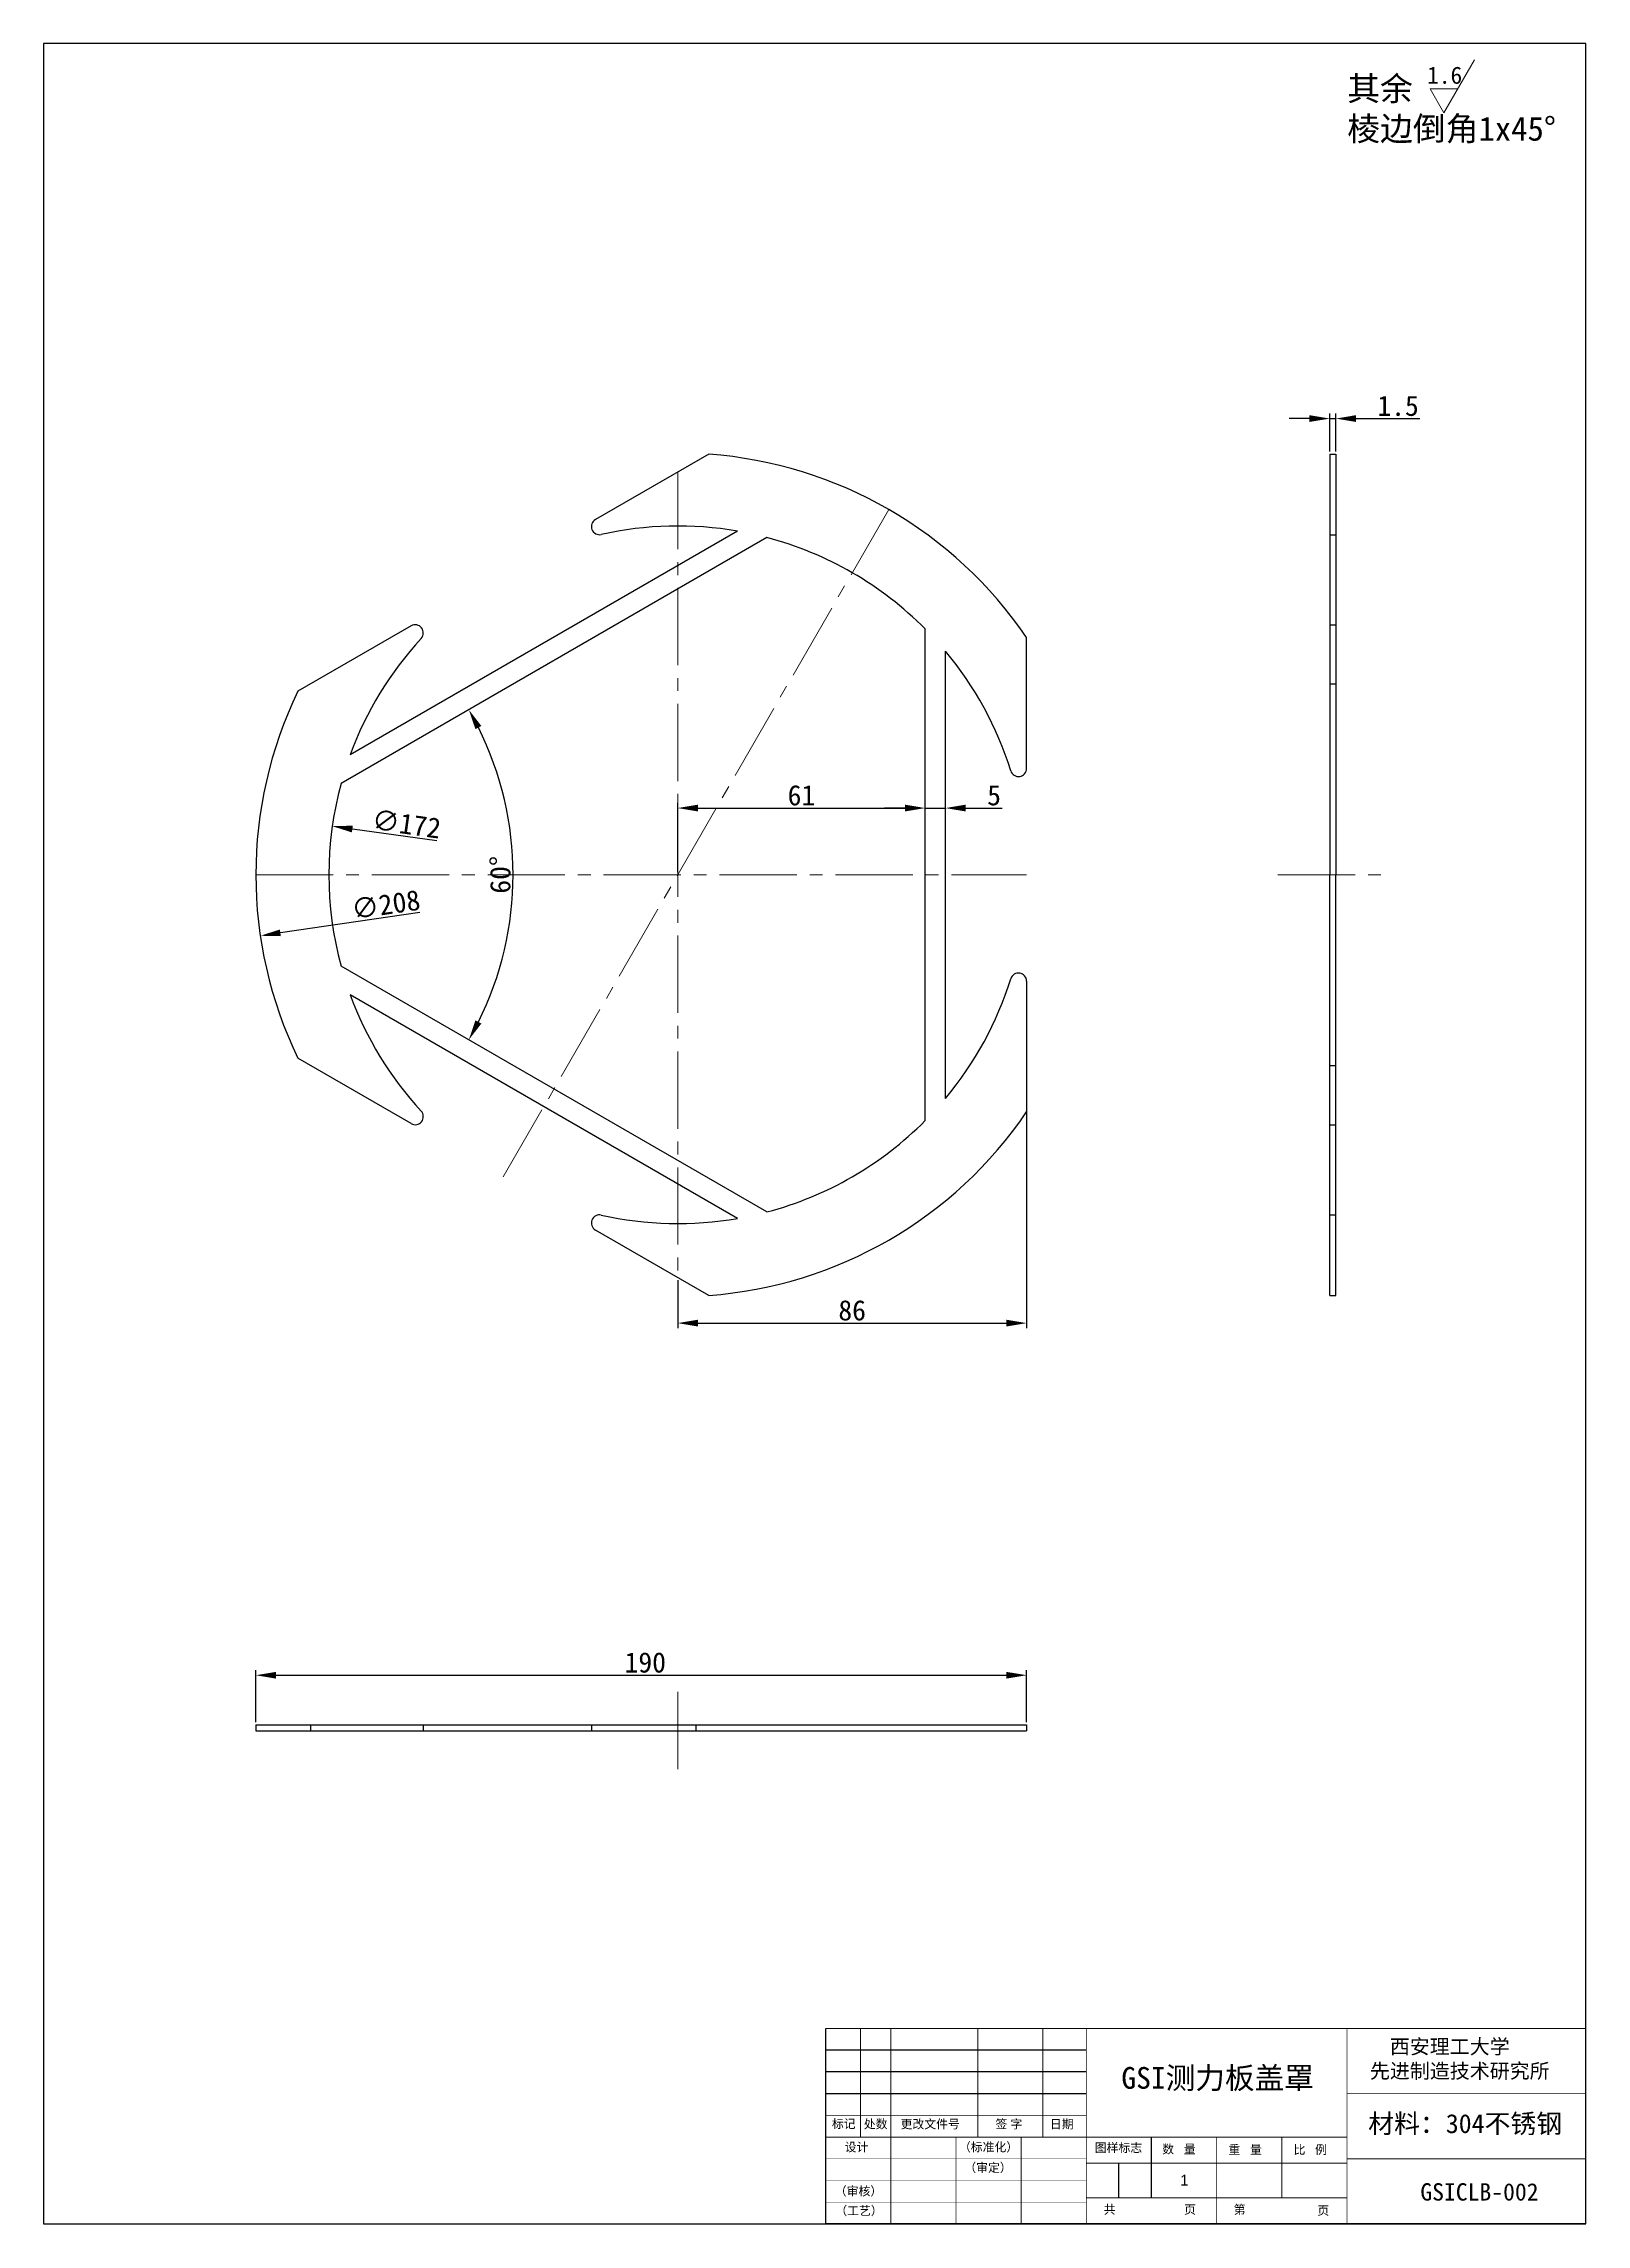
# Model space of a CAD drawing. Header units: inches. Extents: x -20 to 18950, y -1047 to 2551.
# Drawn here: x 18570 to 18950, y -1047 to -509 of the extents above; entities that cross this region are included whole.
import ezdxf

# ---------------------------------------------------------------- set-up
doc = ezdxf.new("R2010")
doc.units = ezdxf.units.IN
doc.header["$MEASUREMENT"] = 0
doc.header["$PDSIZE"] = -5
doc.linetypes.add('CENTER2', pattern=[28.574999, 19.049999, -3.175, 3.175, -3.175])
doc.layers.get('0').update_dxf_attribs({"lineweight": 30})
doc.layers.get('Defpoints').update_dxf_attribs({"lineweight": 18})
for name, color, linetype, lineweight in [('cen', 1, 'CENTER2', 20), ('con', 7, 'Continuous', 20), ('dim', 5, 'Continuous', 20), ('text', 6, 'Continuous', 20)]:
    doc.layers.add(name, color=color, linetype=linetype, lineweight=lineweight)
doc.styles.get("Standard").update_dxf_attribs({"font": ''})
doc.styles.get('Standard').set_extended_font_data('宋体')
doc.dimstyles.new('ISO-25', dxfattribs={"dimtxt": 5, "dimasz": 5, "dimexe": 1.25, "dimexo": 0.625, "dimtad": 1, "dimdsep": 46, "dimtxsty": 'Standard', "dimcen": 2.5, "dimdle": 10, "dimadec": 0, "dimazin": 0, "dimtfac": 1, "dimtmove": 0, "dimatfit": 3, "dimfxl": 1, "dimtolj": 1, "dimarcsym": 0})

msp = doc.modelspace()

# ---------------------------------------------------------------- texts
at = {"char_height": 2.14168, "attachment_point": 1}
for s, insert, width in [('\\fﾷￂￋￎ_GB2312|b0|i0|c134|p49;标记', (18764.097, -1021.202), 7.03938), ('\\fﾷￂￋￎ_GB2312|b0|i0|c134|p49;处数', (18771.958, -1021.282), 6.04629), ('\\fﾷￂￋￎ_GB2312|b0|i0|c134|p49;更改文件号', (18781.027, -1021.282), 20.43657), ('{\\fﾷￂￋￎ_GB2312|b0|i0|c134|p49;签 字}', (18804.403, -1021.282), 10.83917), ('\\fﾷￂￋￎ_GB2312|b0|i0|c134|p49;日期', (18817.832, -1021.282), 7.86019), ('\\fﾷￂￋￎ_GB2312|b0|i0|c134|p49;设计', (18767.241, -1026.956), 6.56247), ('\\fﾷￂￋￎ_GB2312|b0|i0|c134|p49;（标准化）', (18795.401, -1026.952), 17.65526), ('\\fﾷￂￋￎ_GB2312|b0|i0|c134|p49;图样标志', (18828.896, -1027.115), 27.45026), ('\\fﾷￂￋￎ_GB2312|b0|i0|c134|p49;（审定）', (18796.731, -1032.023), 16.68785), ('{\\fￋￎￌ￥|b0|i0|c134|p2;数   量}', (18845.524, -1027.46), 12.37776), ('{\\fﾷￂￋￎ_GB2312|b0|i0|c134|p49;重   量}', (18861.838, -1027.587), 11.97168), ('{\\fﾷￂￋￎ_GB2312|b0|i0|c134|p49;比   例}', (18877.901, -1027.587), 11.97168), ('\\fﾷￂￋￎ_GB2312|b0|i0|c134|p49;（审核）', (18764.807, -1037.818), 15.35766), ('\\fﾷￂￋￎ_GB2312|b0|i0|c134|p49;（工艺）', (18764.928, -1042.647), 17.77619), ('\\fﾷￂￋￎ_GB2312|b0|i0|c134|p49;共', (18831.095, -1042.342), 4.95799), ('\\fﾷￂￋￎ_GB2312|b0|i0|c134|p49;页', (18850.909, -1042.341), 0.4837), ('\\fﾷￂￋￎ_GB2312|b0|i0|c134|p49;页', (18883.764, -1042.597), 0.4837)]:
    msp.add_mtext(s, dxfattribs=dict(at, insert=insert, width=width))
at = {"insert": (18863.153, -1042.342), "char_height": 2.14168, "attachment_point": 1}
msp.add_mtext('\\fﾷￂￋￎ_GB2312|b0|i0|c134|p49;第', dxfattribs=at)
at = {"layer": 'con', "insert": (18896.723, -1001.422), "char_height": 3.60747, "width": 47.5545, "attachment_point": 1}
msp.add_mtext('{\\fTxt|b0|i0|c134|p2; \\fTxt|b0|i0|c0|p2; }西安理工大学{\\fTxt|b0|i0|c134|p2;\\P}先进制造技术研究所', dxfattribs=at)
at = {"layer": 'text', "attachment_point": 1}
for s, insert, char_height, width in [('1.6', (18910.821, -514.991), 4.234, 8.25568), ('{\\fSimSun|b0|i0|c134|p2;其余\\fￋￎￌ￥|b0|i0|c134|p2;\\P\\fSimSun|b0|i0|c134|p2;棱边倒角}1x45°', (18891.131, -517.461), 5.92764, 58.44431), ('GSI测力板盖罩', (18835.444, -1008.275), 5.3542, 49.73492), ('材料：304不锈钢', (18896.3, -1019.886), 4.6753, 53.0646), ('{\\fￋￎￌ￥|b0|i0|c134|p2;1}', (18849.99, -1034.835), 2.6771, 4.37188), ('GSICLB-002', (18909.15, -1036.922), 4.2834, 26.29654)]:
    msp.add_mtext(s, dxfattribs=dict(at, insert=insert, char_height=char_height, width=width))

# ---------------------------------------------------------------- blocks, each defined once
blk = doc.blocks.new('*D319')
at = {"layer": 'Defpoints', "color": 0, "transparency": 16777216}
for p in [(18888.3, -601.79), (18886.8, -610.56), (18888.3, -610.56)]:
    blk.add_point(p, dxfattribs=at)
at = {"layer": 'dim', "color": 0, "linetype": 'Continuous', "lineweight": -2, "transparency": 16777216}
for p, q in [((18881.8, -601.79), (18876.8, -601.79)), ((18886.8, -609.94), (18886.8, -600.54)), ((18886.8, -601.79), (18888.3, -601.79)), ((18888.3, -609.94), (18888.3, -600.54)), ((18893.3, -601.79), (18909.02, -601.79))]:
    blk.add_line(p, q, dxfattribs=at)
at = {"layer": 'dim', "color": 0, "transparency": 16777216}
for points in [[(18881.8, -600.95), (18881.8, -602.62), (18886.8, -601.79)], [(18893.3, -600.95), (18893.3, -602.62), (18888.3, -601.79)]]:
    blk.add_solid(points, dxfattribs=at)
at = {"layer": 'dim', "color": 0, "transparency": 16777216, "insert": (18903.66, -598.66), "char_height": 5, "attachment_point": 5}
blk.add_mtext('\\A1;1.5', dxfattribs=at)
blk = doc.blocks.new('*D321')
at = {"layer": 'Defpoints', "color": 0, "transparency": 16777216}
for p in [(18812.09, -911.66), (18622.09, -923.86), (18812.09, -923.86)]:
    blk.add_point(p, dxfattribs=at)
at = {"layer": 'dim', "color": 0, "linetype": 'Continuous', "lineweight": -2, "transparency": 16777216}
for p, q in [((18622.09, -923.23), (18622.09, -910.41)), ((18627.09, -911.66), (18807.09, -911.66)), ((18812.09, -923.23), (18812.09, -910.41))]:
    blk.add_line(p, q, dxfattribs=at)
at = {"layer": 'dim', "color": 0, "transparency": 16777216}
for points in [[(18627.09, -910.83), (18627.09, -912.5), (18622.09, -911.66)], [(18807.09, -910.83), (18807.09, -912.5), (18812.09, -911.66)]]:
    blk.add_solid(points, dxfattribs=at)
at = {"layer": 'dim', "color": 0, "transparency": 16777216, "insert": (18718.09, -908.54), "char_height": 5, "attachment_point": 5}
blk.add_mtext('\\A1;190', dxfattribs=at)
blk = doc.blocks.new('*D322')
at = {"layer": 'Defpoints', "color": 0, "transparency": 16777216}
for p in [(18787.09, -697.83), (18726.09, -714.28), (18787.09, -714.28)]:
    blk.add_point(p, dxfattribs=at)
at = {"layer": 'dim', "color": 0, "linetype": 'Continuous', "lineweight": -2, "transparency": 16777216}
for p, q in [((18726.09, -713.66), (18726.09, -696.58)), ((18731.09, -697.83), (18782.09, -697.83)), ((18787.09, -713.66), (18787.09, -696.58))]:
    blk.add_line(p, q, dxfattribs=at)
at = {"layer": 'dim', "color": 0, "transparency": 16777216}
for points in [[(18731.09, -696.99), (18731.09, -698.66), (18726.09, -697.83)], [(18782.09, -696.99), (18782.09, -698.66), (18787.09, -697.83)]]:
    blk.add_solid(points, dxfattribs=at)
at = {"layer": 'dim', "color": 0, "transparency": 16777216, "insert": (18756.59, -694.7), "char_height": 5, "attachment_point": 5}
blk.add_mtext('\\A1;61', dxfattribs=at)
blk = doc.blocks.new('*D323')
at = {"layer": 'Defpoints', "color": 0, "transparency": 16777216}
for p in [(18792.09, -697.83), (18787.09, -699.87), (18792.09, -714.28)]:
    blk.add_point(p, dxfattribs=at)
at = {"layer": 'dim', "color": 0, "linetype": 'Continuous', "lineweight": -2, "transparency": 16777216}
for p, q in [((18782.09, -697.83), (18777.09, -697.83)), ((18787.09, -699.25), (18787.09, -696.58)), ((18787.09, -697.83), (18792.09, -697.83)), ((18792.09, -713.66), (18792.09, -696.58)), ((18797.09, -697.83), (18806.05, -697.83))]:
    blk.add_line(p, q, dxfattribs=at)
at = {"layer": 'dim', "color": 0, "transparency": 16777216}
for points in [[(18782.09, -696.99), (18782.09, -698.66), (18787.09, -697.83)], [(18797.09, -696.99), (18797.09, -698.66), (18792.09, -697.83)]]:
    blk.add_solid(points, dxfattribs=at)
at = {"layer": 'dim', "color": 0, "transparency": 16777216, "insert": (18804.07, -694.7), "char_height": 5, "attachment_point": 5}
blk.add_mtext('\\A1;5', dxfattribs=at)
blk = doc.blocks.new('*D320')
at = {"layer": 'Defpoints', "color": 0, "transparency": 16777216}
for p in [(18812.09, -769.13), (18726.09, -813.59), (18812.09, -824.83)]:
    blk.add_point(p, dxfattribs=at)
at = {"layer": 'dim', "color": 0, "linetype": 'Continuous', "lineweight": -2, "transparency": 16777216}
for p, q in [((18812.09, -769.75), (18812.09, -826.08)), ((18726.09, -814.21), (18726.09, -826.08)), ((18731.09, -824.83), (18807.09, -824.83))]:
    blk.add_line(p, q, dxfattribs=at)
at = {"layer": 'dim', "color": 0, "transparency": 16777216}
for points in [[(18731.09, -824), (18731.09, -825.67), (18726.09, -824.83)], [(18807.09, -824), (18807.09, -825.67), (18812.09, -824.83)]]:
    blk.add_solid(points, dxfattribs=at)
at = {"layer": 'dim', "color": 0, "transparency": 16777216, "insert": (18769.09, -821.71), "char_height": 5, "attachment_point": 5}
blk.add_mtext('\\A1;86', dxfattribs=at)
blk = doc.blocks.new('*D324')
at = {"layer": 'Defpoints', "color": 0, "transparency": 16777216}
for p in [(18748.09, -631.14), (18643.09, -691.76), (18684.26, -728.42), (18643.09, -736.8), (18748.09, -797.42)]:
    blk.add_point(p, dxfattribs=at)
at = {"layer": 'dim', "color": 0, "linetype": 'Continuous', "lineweight": -2, "transparency": 16777216}
blk.add_arc((18604.09, -714.28), 81.41, 333.5197, 26.4803, dxfattribs=at)
at = {"layer": 'dim', "color": 0, "transparency": 16777216}
for points in [[(18676.22, -678.38), (18677.69, -677.59), (18674.59, -673.58)], [(18677.69, -750.97), (18676.22, -750.18), (18674.59, -754.98)]]:
    blk.add_solid(points, dxfattribs=at)
at = {"layer": 'dim', "color": 0, "transparency": 16777216, "insert": (18682.37, -714.28), "char_height": 5, "attachment_point": 5, "rotation": 90}
blk.add_mtext('\\A1;60°', dxfattribs=at)
blk = doc.blocks.new('*D325')
at = {"layer": 'Defpoints', "color": 0, "transparency": 16777216}
for p in [(18640.93, -702.3), (18811.25, -726.26)]:
    blk.add_point(p, dxfattribs=at)
at = {"layer": 'dim', "color": 0, "linetype": 'Continuous', "lineweight": -2, "transparency": 16777216}
blk.add_line((18666.73, -705.93), (18645.88, -703), dxfattribs=at)
at = {"layer": 'dim', "color": 0, "transparency": 16777216}
blk.add_solid([(18646, -702.17), (18645.77, -703.83), (18640.93, -702.3)], dxfattribs=at)
at = {"layer": 'dim', "color": 0, "transparency": 16777216, "insert": (18659.22, -701.72), "char_height": 5, "attachment_point": 5, "rotation": 351.9945}
blk.add_mtext('\\A1;∅172', dxfattribs=at)
blk = doc.blocks.new('*D327')
at = {"layer": 'Defpoints', "color": 0, "transparency": 16777216}
for p in [(18829, -699.24), (18623.19, -729.32)]:
    blk.add_point(p, dxfattribs=at)
at = {"layer": 'dim', "color": 0, "linetype": 'Continuous', "lineweight": -2, "transparency": 16777216}
blk.add_line((18662.53, -723.57), (18628.13, -728.6), dxfattribs=at)
at = {"layer": 'dim', "color": 0, "transparency": 16777216}
blk.add_solid([(18628.01, -727.78), (18628.25, -729.42), (18623.19, -729.32)], dxfattribs=at)
at = {"layer": 'dim', "color": 0, "transparency": 16777216, "insert": (18654.12, -721.64), "char_height": 5, "attachment_point": 5, "rotation": 8.3166}
blk.add_mtext('\\A1;∅208', dxfattribs=at)

# ---------------------------------------------------------------- dimensions: what is measured, and where the dimension line sits
at = {"layer": 'dim'}
for base, p1, p2, picture, middle in [((18888.298, -601.786), (18886.798, -610.562), (18888.298, -610.562), '*D319', (18903.658, -598.661)), ((18812.092, -824.833), (18726.092, -813.585), (18812.092, -769.126), '*D320', (18769.092, -821.708))]:
    dim = msp.add_linear_dim(base=base, p1=p1, p2=p2, dimstyle='ISO-25', dxfattribs=at)
    dim.commit()
    dim.dimension.update_dxf_attribs({"geometry": picture, "text_midpoint": middle})
dim = msp.add_angular_dim_2l(base=(18684.262, -728.417), line1=((18748.092, -797.419), (18643.092, -736.797)), line2=((18748.092, -631.142), (18643.092, -691.764)), dimstyle='ISO-25', dxfattribs=at)
dim.commit()
dim.dimension.update_dxf_attribs({"geometry": '*D324', "text_midpoint": (18682.374, -714.281)})
for base, p1, p2, picture, middle in [((18787.092, -697.828), (18726.092, -714.281), (18787.092, -714.281), '*D322', (18756.592, -697.828)), ((18792.092, -697.828), (18787.092, -699.872), (18792.092, -714.281), '*D323', (18804.072, -697.828)), ((18812.092, -911.665), (18622.092, -923.859), (18812.092, -923.859), '*D321', (18718.092, -911.665))]:
    dim = msp.add_linear_dim(base=base, p1=p1, p2=p2, dimstyle='ISO-25', dxfattribs=at)
    dim.commit()
    dim.dimension.update_dxf_attribs({"geometry": picture, "text_midpoint": middle, "dimtype": 160})
for p1, p2, picture, middle in [((18811.254, -726.258), (18640.93, -702.304), '*D325', (18658.781, -704.814)), ((18828.998, -699.238), (18623.186, -729.324), '*D327', (18654.569, -724.736))]:
    dim = msp.add_diameter_dim_2p(p1=p1, p2=p2, dimstyle='ISO-25', dxfattribs=at)
    dim.commit()
    dim.dimension.update_dxf_attribs({"geometry": picture, "text_midpoint": middle, "dimtype": 163})

# ---------------------------------------------------------------- linework, layer by layer
for p, q in [((18949.967, -509.328), (18569.78, -509.328)), ((18569.78, -509.328), (18569.78, -1046.966)), ((18949.967, -1046.966), (18949.967, -509.328)), ((18733.738, -610.562), (18705.808, -626.688)), ((18886.798, -610.562), (18888.298, -610.562)), ((18886.798, -610.562), (18886.798, -714.281)), ((18888.298, -610.562), (18888.298, -714.281)), ((18748.092, -631.142), (18643.092, -691.764)), ((18740.841, -629.555), (18645.343, -684.691)), ((18886.798, -630.42), (18888.298, -630.42)), ((18660.377, -652.917), (18632.446, -669.043)), ((18787.092, -774.903), (18787.092, -653.659)), ((18812.092, -688.051), (18812.092, -655.8)), ((18886.798, -652.65), (18888.298, -652.65)), ((18792.092, -769.417), (18792.092, -659.145)), ((18886.798, -667.225), (18888.298, -667.225)), ((18886.798, -817.999), (18886.798, -714.281)), ((18888.298, -817.999), (18888.298, -714.281)), ((18748.092, -797.419), (18643.092, -736.797)), ((18812.092, -740.511), (18812.092, -772.762)), ((18740.841, -799.007), (18645.343, -743.87)), ((18660.377, -775.644), (18632.446, -759.519)), ((18886.798, -761.336), (18888.298, -761.336)), ((18886.798, -775.912), (18888.298, -775.912)), ((18886.798, -798.142), (18888.298, -798.142)), ((18733.738, -817.999), (18705.808, -801.874)), ((18886.798, -817.999), (18888.298, -817.999)), ((18622.092, -923.859), (18622.092, -925.359)), ((18622.092, -923.859), (18812.092, -923.859)), ((18635.595, -923.859), (18635.595, -925.359)), ((18663.377, -923.859), (18663.377, -925.359)), ((18704.808, -923.859), (18704.808, -925.359)), ((18730.59, -923.859), (18730.59, -925.359)), ((18812.092, -923.859), (18812.092, -925.359)), ((18622.092, -925.359), (18812.092, -925.359)), ((18762.57, -1046.966), (18762.57, -998.779)), ((18826.82, -1004.133), (18762.57, -1004.133)), ((18826.82, -1009.487), (18762.57, -1009.487)), ((18826.82, -1014.841), (18762.57, -1014.841)), ((18842.883, -1031.975), (18842.883, -1025.55)), ((18834.852, -1040.541), (18834.852, -1031.975)), ((18842.883, -1040.541), (18842.883, -1031.975)), ((18569.78, -1046.966), (18949.967, -1046.966)), ((18949.967, -1046.966), (18762.57, -1046.966))]:
    msp.add_line(p, q)
for points, const_width in [([(18949.967, -998.779), (18762.57, -998.779)], 0.214), ([(18771.137, -1025.55), (18771.137, -998.779)], 0.214), ([(18800.049, -1025.55), (18800.049, -998.779)], 0.214), ([(18816.112, -1025.55), (18816.112, -998.779)], 0.214), ([(18891.071, -1046.966), (18891.071, -998.779)], 0.214), ([(18949.967, -1014.841), (18891.071, -1014.841)], 0.214), ([(18826.82, -1020.195), (18762.57, -1020.195)], 0.214), ([(18891.071, -1025.55), (18762.57, -1025.55)], 0.214), ([(18794.695, -1046.966), (18794.695, -1025.55)], 0.214), ([(18810.758, -1046.966), (18810.758, -1025.55)], 0.214), ([(18858.946, -1046.966), (18858.946, -1025.55)], 0.214), ([(18875.008, -1040.541), (18875.008, -1025.55)], 0.214), ([(18826.82, -1030.904), (18762.57, -1030.904)], 0.107), ([(18826.82, -1031.975), (18891.071, -1031.975)], 0.214), ([(18949.967, -1030.904), (18891.071, -1030.904)], 0.214), ([(18826.82, -1036.258), (18762.57, -1036.258)], 0.107), ([(18826.82, -1041.612), (18762.57, -1041.612)], 0.107), ([(18826.82, -1040.541), (18891.071, -1040.541)], 0.214), ([(18826.82, -1046.966), (18762.57, -1046.966)], 0.214)]:
    msp.add_lwpolyline(points, dxfattribs=dict(const_width=const_width))
at = {"const_width": 0.214, "flags": 128}
for points in [[(18778.633, -1046.966), (18778.633, -1025.55), (18778.633, -998.779)], [(18826.82, -1046.966), (18826.82, -998.779)]]:
    msp.add_lwpolyline(points, dxfattribs=at)
for centre, radius, start, end in [((18726.092, -714.281), 104, 34.21605, 85.78395), ((18706.808, -628.42), 2, 120, 282.65856), ((18726.092, -714.281), 86, 80.12472, 102.65856), ((18726.092, -714.281), 86, 44.82182, 75.17818), ((18726.092, -714.281), 86, 137.34144, 159.87528), ((18661.377, -654.65), 2, 317.34144, 120), ((18726.092, -714.281), 86, 17.34144, 39.87528), ((18726.092, -714.281), 104, 154.21605, 205.78395), ((18810.092, -688.051), 2, 197.34144, 0), ((18726.092, -714.281), 86, 164.82182, 195.17818), ((18726.092, -714.281), 86, 320.12472, 342.65856), ((18810.092, -740.511), 2, 0, 162.65856), ((18726.092, -714.281), 86, 200.12472, 222.65856), ((18661.377, -773.912), 2, 240, 42.65856), ((18726.092, -714.281), 104, 274.21605, 325.78395), ((18726.092, -714.281), 86, 284.82182, 315.17818), ((18706.808, -800.142), 2, 77.34144, 240), ((18726.092, -714.281), 86, 257.34144, 279.87528)]:
    msp.add_arc(centre, radius, start, end)
at = {"layer": 'cen'}
for p, q in [((18726.092, -614.977), (18726.092, -813.585)), ((18683.092, -788.759), (18778.092, -624.214)), ((18622.092, -714.281), (18812.092, -714.281)), ((18874.049, -714.281), (18902.083, -714.281)), ((18726.092, -934.815), (18726.092, -913.66))]:
    msp.add_line(p, q, dxfattribs=at)
at = {"layer": 'text'}
for p, q in [((18914.935, -526.377), (18922.479, -513.31)), ((18911.548, -520.51), (18914.935, -526.377))]:
    msp.add_line(p, q, dxfattribs=at)
at = {"layer": 'text', "ltscale": 0.3}
msp.add_line((18911.548, -520.51), (18918.322, -520.51), dxfattribs=at)

msp.set_redraw_order([(e.dxf.handle, doc.entitydb.next_handle()) for e in msp.query("TEXT MTEXT ATTDEF DIMENSION ARC_DIMENSION")])  # texts and dimensions are drawn at this point

doc.saveas('drawing.dxf')
